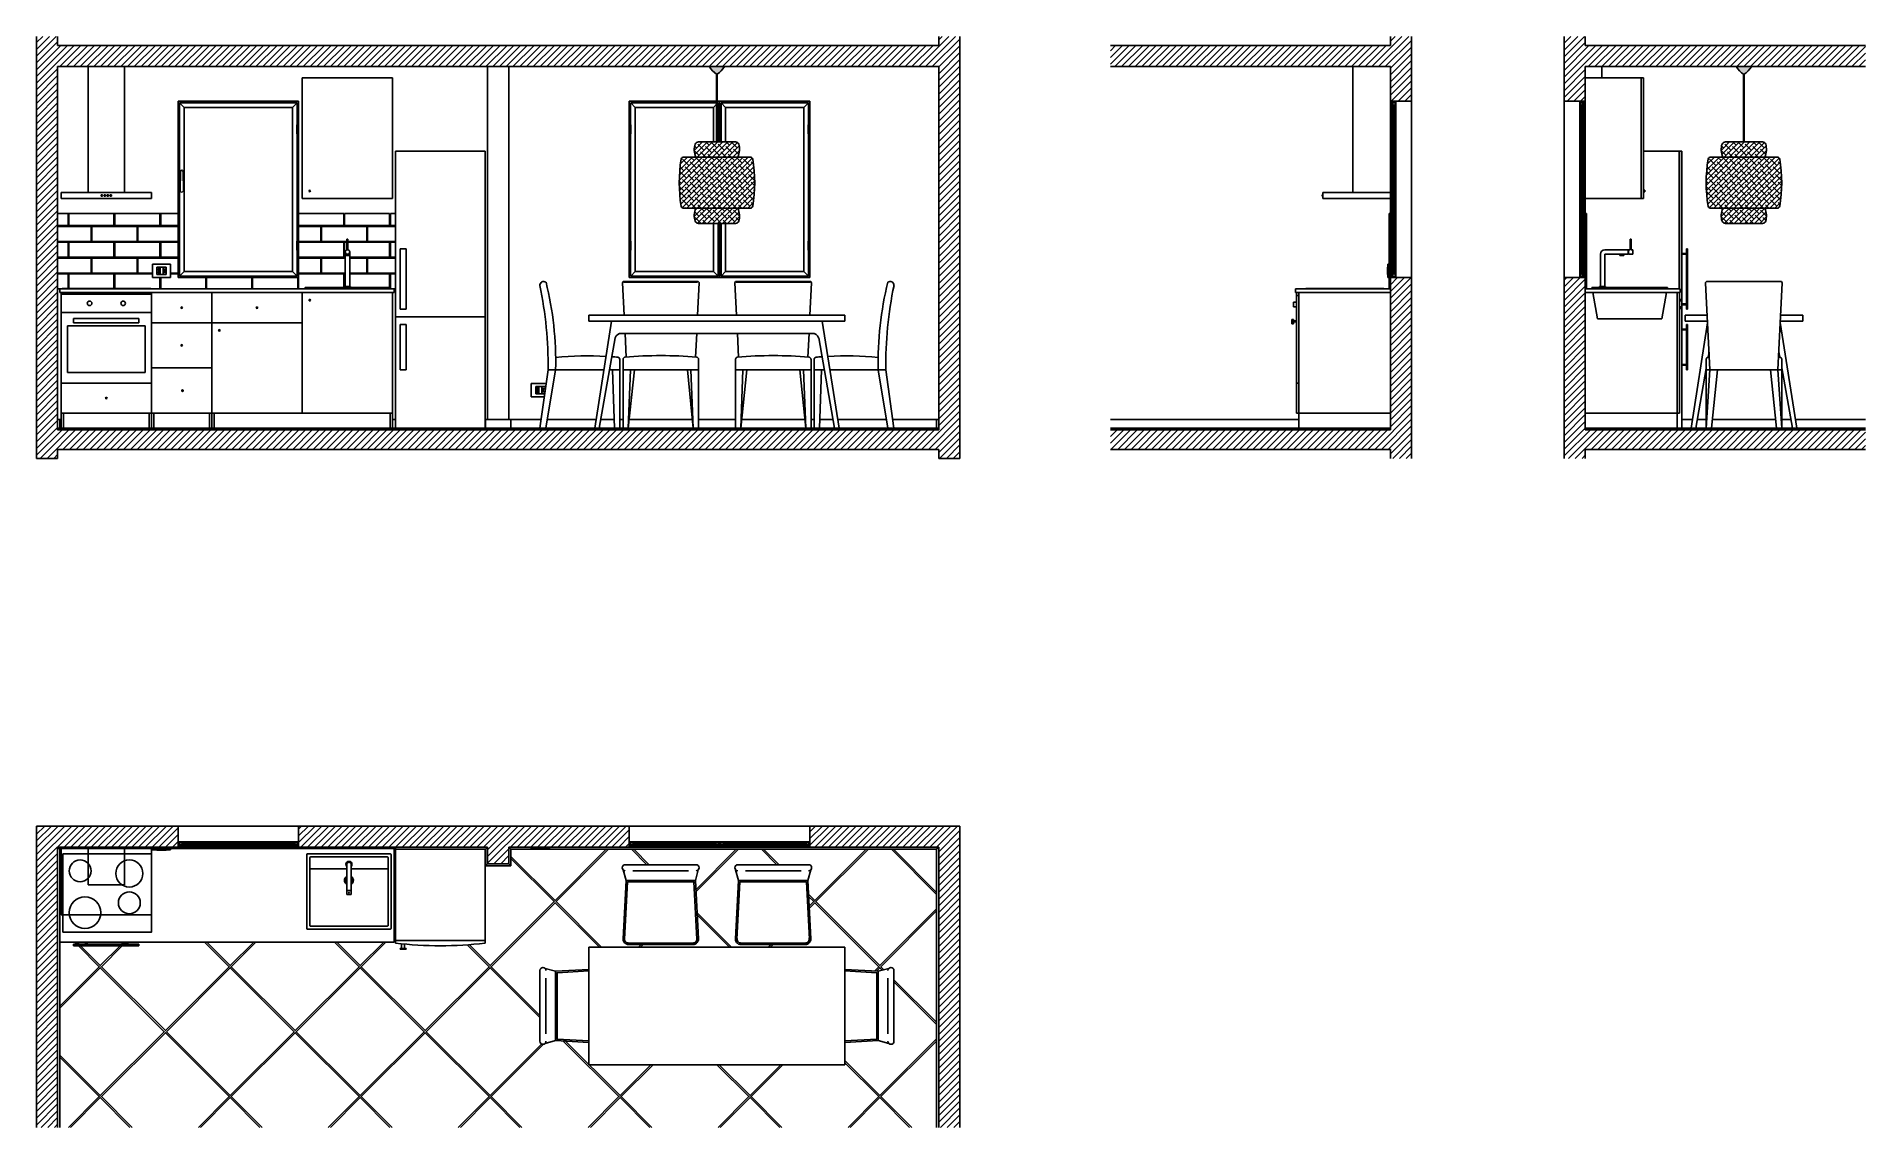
# Model space of a CAD drawing. Header units: millimetres. Extents: x 1173 to 2387, y 1064 to 1788.
import ezdxf

# ---------------------------------------------------------------- set-up
doc = ezdxf.new("R2010")
doc.units = ezdxf.units.MM
doc.linetypes.add('ACAD_ISO03W100', pattern=[30, 12, -18])
doc.linetypes.add('HIDDEN', pattern=[0.375, 0.25, -0.125])
for name, color, linetype in [('ARREDI', 3, 'Continuous'), ('INFISSI', 4, 'Continuous'), ('MURI', 7, 'Continuous'), ('PAVIMENTO', 2, 'Continuous')]:
    doc.layers.add(name, color=color, linetype=linetype)

msp = doc.modelspace()

# ---------------------------------------------------------------- hatches: boundary and pattern name
at = {"layer": 'ARREDI'}
h = msp.add_hatch(color=256, dxfattribs=at)
h.dxf.hatch_style = 1
h.paths.add_polyline_path([(1625, 1762.7, -0.3087), (1624.5, 1762.7), (1624.5, 1717.7), (1625, 1717.7)])
h.paths.add_polyline_path([(1629.7, 1767.7), (1619.7, 1767.7, 0.106182), (1624.5, 1762.7, 0.3087), (1625, 1762.7, 0.106182)])
h = msp.add_hatch(color=256, dxfattribs=at)
h.dxf.hatch_style = 1
h.paths.add_polyline_path([(2306.9, 1762.7, -0.3087), (2306.4, 1762.7), (2306.4, 1717.7), (2306.9, 1717.7)])
h.paths.add_polyline_path([(2311.6, 1767.7), (2301.6, 1767.7, 0.106182), (2306.4, 1762.7, 0.3087), (2306.9, 1762.7, 0.106182)])
h = msp.add_hatch(dxfattribs=at)
h.set_pattern_fill('ANSI38', color=256, scale=0.75)
h.set_pattern_definition([(45, (-276.3124, 75.4618), (-1.683798, 1.683798), []), (135, (-276.3124, 75.4618), (-5.051394, 1.683798), [5.953125, -3.571875])])
h.paths.add_polyline_path([(1648.5, 1706.3, 0.324203), (1646.6, 1707.7), (1602.9, 1707.7, 0.324203), (1601, 1706.3, 0.080989), (1601, 1675, 0.324203), (1602.9, 1673.7), (1646.6, 1673.7, 0.324203), (1648.5, 1675, 0.080989)])
h.paths.add_polyline_path([(1639.2, 1716.3, 0.280169), (1637, 1717.7), (1612.5, 1717.7, 0.280169), (1610.3, 1716.3, 0.171505), (1610.7, 1707.7), (1638.7, 1707.7, 0.171505)])
h.paths.add_polyline_path([(1638.7, 1673.7), (1610.7, 1673.7, 0.171505), (1610.3, 1665, 0.280169), (1612.5, 1663.7), (1637, 1663.7, 0.280169), (1639.2, 1665, 0.171505)])
h = msp.add_hatch(dxfattribs=at)
h.set_pattern_fill('ANSI38', color=256, scale=0.75)
h.set_pattern_definition([(45, (405.5812, 75.4618), (-1.683798, 1.683798), []), (135, (405.5812, 75.4618), (-5.051394, 1.683798), [5.953125, -3.571875])])
h.paths.add_polyline_path([(2330.4, 1706.3, 0.324203), (2328.5, 1707.7), (2284.8, 1707.7, 0.324203), (2282.9, 1706.3, 0.080989), (2282.9, 1675, 0.324203), (2284.8, 1673.7), (2328.5, 1673.7, 0.324203), (2330.4, 1675, 0.080989)])
h.paths.add_polyline_path([(2321.1, 1716.3, 0.280169), (2318.9, 1717.7), (2294.4, 1717.7, 0.280169), (2292.2, 1716.3, 0.171505), (2292.6, 1707.7), (2320.6, 1707.7, 0.171505)])
h.paths.add_polyline_path([(2320.6, 1673.7), (2292.6, 1673.7, 0.171505), (2292.2, 1665, 0.280169), (2294.4, 1663.7), (2318.9, 1663.7, 0.280169), (2321.1, 1665, 0.171505)])
at = {"layer": 'INFISSI', "lineweight": 18}
for points in [[(1345.3, 1729.1), (1346.7, 1729.1), (1346.7, 1723.1), (1345.3, 1723.1)], [(1568.2, 1729.1), (1566.8, 1729.1), (1566.8, 1723.1), (1568.2, 1723.1)], [(1684.8, 1729.1), (1686.2, 1729.1), (1686.2, 1723.1), (1684.8, 1723.1)], [(1345.3, 1651.9), (1346.7, 1651.9), (1346.7, 1645.8), (1345.3, 1645.8)], [(1568.2, 1651.9), (1566.8, 1651.9), (1566.8, 1645.8), (1568.2, 1645.8)], [(1684.8, 1651.9), (1686.2, 1651.9), (1686.2, 1645.8), (1684.8, 1645.8)]]:
    msp.add_hatch(color=256, dxfattribs=at).paths.add_polyline_path(points)
at = {"layer": 'MURI'}
h = msp.add_hatch(dxfattribs=at)
h.set_pattern_fill('ANSI31', color=256)
h.paths.add_polyline_path([(1187, 1781.7), (1187, 1787.7), (1173, 1787.7), (1173, 1507.7), (1187, 1507.7), (1187, 1513.7), (1772, 1513.7), (1772, 1507.7), (1786, 1507.7), (1786, 1787.7), (1772, 1787.7), (1772, 1781.7)])
h.paths.add_polyline_path([(1772, 1767.7), (1772, 1527.7), (1772, 1526.7), (1187, 1526.7), (1187, 1527.7), (1187, 1767.7)], flags=16)
h.paths.add_polyline_path([(1362.2, 1640.7), (1377.9, 1640.7), (1377.9, 1641.2), (1377.4, 1641.2)], flags=0)
h.paths.add_polyline_path([(1409.4, 1760.2), (1409.4, 1680.2), (1349.4, 1680.2), (1349.4, 1760.2)], flags=0)
h.paths.add_polyline_path([(1601, 1706.3, -0.324203), (1602.9, 1707.7), (1610.7, 1707.7, -0.171505), (1610.3, 1716.3, -0.280169), (1612.5, 1717.7), (1624.5, 1717.7), (1624.5, 1762.7), (1625, 1762.7), (1625, 1717.7), (1637, 1717.7, -0.280169), (1639.2, 1716.3, -0.171505), (1638.7, 1707.7), (1646.6, 1707.7, -0.324203), (1648.5, 1706.3, -0.080989), (1648.5, 1675, -0.324203), (1646.6, 1673.7), (1638.7, 1673.7, -0.171505), (1639.2, 1665, -0.280169), (1637, 1663.7), (1612.5, 1663.7, -0.280169), (1610.3, 1665, -0.171505), (1610.7, 1673.7), (1602.9, 1673.7, -0.324203), (1601, 1675, -0.080989)], flags=0)
h.paths.add_polyline_path([(1407.4, 1670.2), (1407.4, 1662.2), (1377.4, 1662.2), (1377.4, 1670.2)], flags=0)
h.paths.add_polyline_path([(1418.4, 1646.7), (1418.4, 1606.7), (1414.4, 1606.7), (1414.4, 1646.7)], flags=0)
h.paths.add_polyline_path([(1353.9, 1685.2, -1), (1354.9, 1685.2, -1)], flags=0)
h.paths.add_polyline_path([(1380.9, 1644.7, -0.131652), (1380.7, 1643.9), (1380.7, 1642.4), (1378.1, 1642.4), (1378.1, 1643.9, -0.131652), (1377.9, 1644.7, -1)], flags=0)
h.paths.add_polyline_path([(1349.4, 1597.7), (1349.4, 1537.7), (1249.3, 1537.7), (1249.3, 1597.7), (1289.4, 1597.7)], flags=0)
h.paths.add_polyline_path([(1418.4, 1596.5), (1418.4, 1566.5), (1414.4, 1566.5), (1414.4, 1596.5)], flags=0)
h.paths.add_polyline_path([(1561.4, 1590.7), (1688, 1590.7, -0.311935), (1692.3, 1587.7), (1696, 1566.5), (1689.3, 1566.5), (1689.3, 1573.4, -0.414214), (1690.7, 1574.8, -0.004903), (1694.5, 1575.2), (1692.3, 1587.7, 0.311935), (1688, 1590.7), (1685.9, 1590.7), (1685.1, 1574.9, -0.000522), (1685.7, 1574.9, -0.414214), (1687.2, 1573.5), (1687.2, 1566.5), (1682.2, 1566.5), (1683.7, 1527.7), (1679.7, 1566.5), (1644.5, 1566.5), (1640.5, 1527.7), (1642, 1566.5), (1637, 1566.5), (1637, 1573.5, -0.414214), (1638.5, 1574.9, -0.000522), (1639.1, 1574.9), (1638.3, 1590.7), (1611.3, 1590.7), (1610.5, 1574.9, -0.000522), (1611.1, 1574.9, -0.414214), (1612.5, 1573.5), (1612.5, 1566.5), (1607.5, 1566.5), (1609, 1527.7), (1605.1, 1566.5), (1569.9, 1566.5), (1565.9, 1527.7), (1567.4, 1566.5), (1562.4, 1566.5), (1562.4, 1573.5, -0.414214), (1563.9, 1574.9, -0.000522), (1564.5, 1574.9), (1563.7, 1590.7), (1561.4, 1590.7, 0.311935), (1557.2, 1587.7), (1555, 1575.2, -0.004903), (1558.8, 1574.8, -0.414214), (1560.2, 1573.4), (1560.2, 1566.5), (1553.5, 1566.5), (1557.2, 1587.7, -0.311935)], flags=0)
h.paths.add_polyline_path([(1354.9, 1612.7, -1), (1353.9, 1612.7, -1)], flags=0)
h.paths.add_polyline_path([(1319.9, 1607.7, -1), (1318.9, 1607.7, -1)], flags=0)
h.paths.add_polyline_path([(1224.4, 1662.2), (1224.4, 1670.2), (1194.4, 1670.2), (1194.4, 1662.2)], flags=0)
h.paths.add_polyline_path([(1249.3, 1684.2), (1249.3, 1680.2), (1189.3, 1680.2), (1189.3, 1684.2)], flags=0)
h.paths.add_polyline_path([(1254.9, 1651.2), (1254.9, 1641.2), (1224.9, 1641.2), (1224.9, 1651.2)], flags=0)
h.paths.add_polyline_path([(1294.9, 1592.7, -1), (1293.9, 1592.7, -1)], flags=0)
h.paths.add_polyline_path([(1239.7, 1661.7), (1239.7, 1651.7), (1209.7, 1651.7), (1209.7, 1661.7)], flags=0)
h.paths.add_polyline_path([(1269.9, 1607.7, -1), (1268.9, 1607.7, -1)], flags=0)
h.paths.add_polyline_path([(1221.8, 1682.2, -1), (1222.8, 1682.2, -1)], flags=0)
h.paths.add_polyline_path([(1239.7, 1640.7), (1239.7, 1630.7), (1209.7, 1630.7), (1209.7, 1640.7)], flags=0)
h.paths.add_polyline_path([(1219.8, 1682.2, -1), (1220.8, 1682.2, -1)], flags=0)
h.paths.add_polyline_path([(1217.8, 1682.2, -1), (1218.8, 1682.2, -1)], flags=0)
h.paths.add_polyline_path([(1215.8, 1682.2, -1), (1216.8, 1682.2, -1)], flags=0)
h.paths.add_polyline_path([(1269.9, 1582.7, -1), (1268.9, 1582.7, -1)], flags=0)
h.paths.add_polyline_path([(1224.4, 1651.2), (1224.4, 1641.2), (1194.4, 1641.2), (1194.4, 1651.2)], flags=0)
h.paths.add_polyline_path([(1245, 1595.6), (1245, 1564.7), (1193.6, 1564.7), (1193.6, 1595.6)], flags=0)
h.paths.add_polyline_path([(1241, 1600.6), (1241, 1597.6), (1197.6, 1597.6), (1197.6, 1600.6)], flags=0)
h.paths.add_polyline_path([(1232, 1610.6, -1), (1229, 1610.6, -1)], flags=0)
h.paths.add_polyline_path([(1270.4, 1552.7, -1), (1269.4, 1552.7, -1)], flags=0)
h.paths.add_polyline_path([(1209.7, 1610.6, -1), (1206.7, 1610.6, -1)], flags=0)
h.paths.add_polyline_path([(1219.8, 1547.7, -1), (1218.8, 1547.7, -1)], flags=0)
h = msp.add_hatch(dxfattribs=at)
h.set_pattern_fill('ANSI31', color=256)
h.paths.add_polyline_path([(2072, 1767.7), (2072, 1744.7), (2086, 1744.7), (2086, 1787.7), (2072, 1787.7), (2072, 1781.7), (1886, 1781.7), (1886, 1767.7)])
h = msp.add_hatch(dxfattribs=at)
h.set_pattern_fill('ANSI31', color=256)
h.paths.add_polyline_path([(2201.3, 1767.7), (2387.3, 1767.7), (2387.3, 1781.7), (2201.3, 1781.7), (2201.3, 1787.7), (2187.3, 1787.7), (2187.3, 1744.7), (2201.3, 1744.7)])
h = msp.add_hatch(dxfattribs=at)
h.set_pattern_fill('ANSI31', color=256)
h.paths.add_polyline_path([(2072, 1513.7), (2072, 1507.7), (2086, 1507.7), (2086, 1627.7), (2072, 1627.7), (2072, 1526.7), (1886, 1526.7), (1886, 1513.7)])
h = msp.add_hatch(dxfattribs=at)
h.set_pattern_fill('ANSI31', color=256)
h.paths.add_polyline_path([(2187.3, 1507.7), (2201.3, 1507.7), (2201.3, 1513.7), (2387.3, 1513.7), (2387.3, 1526.7), (2201.3, 1526.7), (2201.3, 1627.7), (2187.3, 1627.7)])
h = msp.add_hatch(dxfattribs=at)
h.set_pattern_fill('ANSI31', color=256)
h.paths.add_polyline_path([(1347, 1263.7), (1347, 1249.7), (1472.5, 1249.7), (1472.5, 1238.7), (1486.5, 1238.7), (1486.5, 1249.7), (1566.5, 1249.7), (1566.5, 1263.7)])
h.paths.add_polyline_path([(1772, 1249.7), (1772, 1063.7), (1786, 1063.7), (1786, 1263.7), (1686.5, 1263.7), (1686.5, 1249.7)])
h.paths.add_polyline_path([(1267, 1249.7), (1267, 1263.7), (1173, 1263.7), (1173, 1063.7), (1187, 1063.7), (1187, 1249.7)])
at = {"layer": 'PAVIMENTO'}
h = msp.add_hatch(color=256, dxfattribs=at)
h.dxf.hatch_style = 1
h.paths.add_polyline_path([(2071.1, 1670.2), (2072, 1670.2), (2072, 1620.2), (2071.1, 1620.2)])
h = msp.add_hatch(color=256, dxfattribs=at)
h.dxf.hatch_style = 1
h.paths.add_polyline_path([(2202.2, 1670.2), (2201.3, 1670.2), (2201.3, 1620.2), (2202.2, 1620.2)])
h = msp.add_hatch(color=256, dxfattribs=at)
h.dxf.hatch_style = 1
h.paths.add_polyline_path([(1772, 1527.7), (1187, 1527.7), (1187, 1526.7), (1772, 1526.7)])
h = msp.add_hatch(color=256, dxfattribs=at)
h.dxf.hatch_style = 1
h.paths.add_polyline_path([(1886, 1527.7), (1886, 1526.7), (2072, 1526.7), (2072, 1527.7)])
h = msp.add_hatch(color=256, dxfattribs=at)
h.dxf.hatch_style = 1
h.paths.add_polyline_path([(2387.3, 1526.7), (2387.3, 1527.7), (2201.3, 1527.7), (2201.3, 1526.7)])
h = msp.add_hatch(color=256, dxfattribs=at)
h.dxf.hatch_style = 1
h.paths.add_polyline_path([(1411.4, 1249.7), (1187, 1249.7), (1187, 1248.8), (1411.4, 1248.8)])

# ---------------------------------------------------------------- linework, layer by layer
at = {"layer": 'ARREDI'}
for p, q in [((1207.3, 1684.2), (1207.3, 1767.7)), ((1231.3, 1684.2), (1231.3, 1767.7)), ((1472.5, 1533.5), (1472.5, 1767.7)), ((1486.5, 1767.7), (1486.5, 1533.5)), ((1624.5, 1717.7), (1624.5, 1762.7)), ((1625, 1762.7), (1625, 1717.7)), ((2047, 1767.7), (2047, 1684.2)), ((2301.6, 1767.7), (2311.6, 1767.7)), ((2306.4, 1717.7), (2306.4, 1762.7)), ((2306.9, 1762.7), (2306.9, 1717.7)), ((1349.4, 1680.2), (1349.4, 1760.2)), ((1349.4, 1760.2), (1409.4, 1760.2)), ((1409.4, 1760.2), (1409.4, 1680.2)), ((2201.3, 1760.2), (2239.9, 1760.2)), ((2238.4, 1760.2), (2238.4, 1680.2)), ((2239.9, 1760.2), (2239.9, 1680.2)), ((1612.5, 1717.7), (1637, 1717.7)), ((2294.4, 1717.7), (2318.9, 1717.7)), ((1411.4, 1527.7), (1411.4, 1711.7)), ((1411.4, 1711.7), (1470.9, 1711.7)), ((1470.9, 1711.7), (1470.9, 1527.7)), ((1602.9, 1707.7), (1646.6, 1707.7)), ((2201.3, 1620.2), (2201.3, 1711.7)), ((2239.9, 1711.7), (2265.5, 1711.7)), ((2263.6, 1711.7), (2263.6, 1620.2)), ((2263.8, 1711.7), (2263.8, 1620.2)), ((2265.5, 1711.7), (2265.5, 1643.4)), ((2284.8, 1707.7), (2328.5, 1707.7)), ((1249.3, 1684.2), (1189.3, 1684.2)), ((1189.3, 1684.2), (1189.3, 1680.2)), ((1189.3, 1680.2), (1249.3, 1680.2)), ((1249.3, 1680.2), (1249.3, 1684.2)), ((1409.4, 1680.2), (1349.4, 1680.2)), ((2026.5, 1682.7), (2026.5, 1681.7)), ((2026.5, 1682.7), (2027, 1682.7)), ((2026.5, 1681.7), (2027, 1681.7)), ((2072, 1684.2), (2027, 1684.2)), ((2027, 1684.2), (2027, 1680.2)), ((2027, 1680.2), (2072, 1680.2)), ((2239.9, 1680.2), (2201.3, 1680.2)), ((2240.9, 1685.7), (2239.9, 1685.7)), ((2240.9, 1684.7), (2239.9, 1684.7)), ((2240.9, 1684.7), (2240.9, 1685.7)), ((1602.9, 1673.7), (1646.6, 1673.7)), ((1612.5, 1663.7), (1637, 1663.7)), ((2284.8, 1673.7), (2328.5, 1673.7)), ((2294.4, 1663.7), (2318.9, 1663.7)), ((2231.2, 1653.2), (2231.7, 1653.2)), ((1418.4, 1646.7), (1414.4, 1646.7)), ((1414.4, 1646.7), (1414.4, 1606.7)), ((1418.4, 1606.7), (1418.4, 1646.7)), ((2211.3, 1643.2), (2211.3, 1621.7)), ((2229.8, 1646.2), (2214.3, 1646.2)), ((2214.3, 1621.7), (2214.3, 1643.2)), ((2214.3, 1643.2), (2229.8, 1643.2)), ((2224.2, 1642.4), (2224.2, 1643.2)), ((2226.8, 1643.2), (2226.8, 1642.4)), ((2229.8, 1646.2), (2229.8, 1643.2)), ((2229.8, 1645.9), (2230.1, 1645.9)), ((2229.8, 1643.5), (2230.1, 1643.5)), ((2230.1, 1643.5), (2230.1, 1646.2)), ((2230.1, 1646.2), (2231.2, 1646.2)), ((2230.1, 1643.5), (2230.4, 1643.2)), ((2232.8, 1643.2), (2230.4, 1643.2)), ((2231.7, 1646.2), (2232.8, 1646.2)), ((2232.8, 1646.2), (2232.8, 1643.2)), ((2268.6, 1643.7), (2265.5, 1643.7)), ((2265.5, 1643.4), (2265.5, 1642.9)), ((2265.5, 1643.2), (2268.6, 1643.2)), ((2265.5, 1642.9), (2265.5, 1593.2)), ((2268.6, 1646.7), (2269.1, 1646.7)), ((2268.6, 1606.7), (2268.6, 1646.7)), ((2269.1, 1646.7), (2269.1, 1606.7)), ((1188.4, 1617.7), (1188.4, 1620.2)), ((1188.4, 1620.2), (1410.4, 1620.2)), ((1410.4, 1617.7), (1188.4, 1617.7)), ((1189.3, 1617.7), (1189.3, 1527.7)), ((1190, 1620.5), (1248.7, 1620.5)), ((1249.3, 1617.7), (1249.3, 1537.7)), ((1289.4, 1597.7), (1289.4, 1617.7)), ((1349.4, 1597.7), (1349.4, 1617.7)), ((1409.4, 1527.7), (1409.4, 1617.7)), ((1409.4, 1617.7), (1409.4, 1537.7)), ((1410.4, 1620.2), (1410.4, 1617.7)), ((1563.1, 1602.7), (1562, 1624.2)), ((1563, 1625.1), (1611.9, 1625.1)), ((1563, 1624.7), (1611.9, 1624.7)), ((1611.9, 1602.7), (1612.9, 1624.2)), ((1637.7, 1602.7), (1636.6, 1624.2)), ((1637.6, 1625.1), (1686.6, 1625.1)), ((1637.6, 1624.7), (1686.6, 1624.7)), ((1686.5, 1602.7), (1687.6, 1624.2)), ((2072, 1620.2), (2009, 1620.2)), ((2009, 1620.2), (2009, 1617.7)), ((2009, 1617.7), (2009.5, 1617.7)), ((2009.5, 1617.7), (2009.5, 1537.7)), ((2011, 1617.7), (2009.5, 1617.7)), ((2011, 1615.9), (2009.5, 1615.9)), ((2011, 1537.7), (2011, 1617.7)), ((2072, 1617.7), (2011, 1617.7)), ((2067.5, 1620.5), (2015.8, 1620.5)), ((2201.3, 1620.2), (2264.3, 1620.2)), ((2201.3, 1617.7), (2262.3, 1617.7)), ((2205.9, 1621.2), (2255.7, 1621.2)), ((2214.8, 1621.7), (2210.8, 1621.7)), ((2210.8, 1621.7), (2210.8, 1621.2)), ((2214.8, 1621.7), (2214.8, 1621.2)), ((2262.3, 1537.7), (2262.3, 1617.7)), ((2262.3, 1617.7), (2263.8, 1617.7)), ((2263.8, 1617.7), (2263.8, 1537.7)), ((2264.3, 1617.7), (2263.8, 1617.7)), ((2264.3, 1620.2), (2264.3, 1617.7)), ((2284.1, 1566.5), (2281.2, 1624.2)), ((2282.2, 1625.1), (2331.1, 1625.1)), ((2329.2, 1566.5), (2332.1, 1624.2)), ((1414.4, 1606.7), (1418.4, 1606.7)), ((2009.5, 1611.4), (2007.5, 1611.4)), ((2007.5, 1611.4), (2007.5, 1608.4)), ((2007.5, 1608.4), (2009.5, 1608.4)), ((2264.8, 1613.2), (2263.8, 1613.2)), ((2264.8, 1612.2), (2263.8, 1612.2)), ((2264.8, 1608.2), (2263.8, 1608.2)), ((2264.8, 1607.2), (2263.8, 1607.2)), ((2264.8, 1612.2), (2264.8, 1613.2)), ((2264.8, 1607.2), (2264.8, 1608.2)), ((2265.5, 1610.2), (2268.6, 1610.2)), ((2268.6, 1609.7), (2265.5, 1609.7)), ((2269.1, 1606.7), (2268.6, 1606.7)), ((2268.6, 1606.7), (2269.1, 1606.7)), ((1289.4, 1597.7), (1249.3, 1597.7)), ((1289.4, 1537.7), (1289.4, 1597.7)), ((1289.4, 1597.7), (1349.4, 1597.7)), ((1349.4, 1597.7), (1349.4, 1537.7)), ((1411.4, 1601.7), (1470.9, 1601.7)), ((1414.4, 1596.5), (1418.4, 1596.5)), ((1414.4, 1566.5), (1414.4, 1596.5)), ((1418.4, 1596.5), (1418.4, 1566.5)), ((1539.7, 1602.7), (1709.7, 1602.7)), ((1539.7, 1598.7), (1539.7, 1602.7)), ((1709.7, 1598.7), (1539.7, 1598.7)), ((1554.7, 1598.7), (1543.6, 1527.7)), ((1694.7, 1598.7), (1705.8, 1527.7)), ((1709.7, 1602.7), (1709.7, 1598.7)), ((2007.5, 1599.9), (2006.5, 1599.9)), ((2006.5, 1599.9), (2006.5, 1596.9)), ((2006.5, 1596.9), (2007.5, 1596.9)), ((2007.5, 1596.9), (2007.5, 1599.9)), ((2007.5, 1599.1), (2009.5, 1599.1)), ((2007.5, 1598.4), (2009.5, 1598.4)), ((2268.6, 1593.5), (2265.5, 1593.5)), ((2265.5, 1593.2), (2265.5, 1592.7)), ((2265.5, 1593), (2268.6, 1593)), ((2265.5, 1592.7), (2265.5, 1569.7)), ((2267.7, 1602.7), (2267.7, 1598.7)), ((2282.3, 1602.7), (2267.7, 1602.7)), ((2267.7, 1598.7), (2282.5, 1598.7)), ((2268.6, 1596.5), (2268.6, 1566.5)), ((2269.1, 1596.5), (2268.6, 1596.5)), ((2269.1, 1566.5), (2269.1, 1596.5)), ((2282.5, 1597.6), (2271.6, 1527.7)), ((2330.8, 1598.7), (2345.7, 1598.7)), ((2330.8, 1598), (2341.8, 1527.7)), ((2345.7, 1602.7), (2331, 1602.7)), ((2345.7, 1602.7), (2345.7, 1598.7)), ((1557.2, 1587.7), (1546.6, 1527.7)), ((1688, 1590.7), (1561.4, 1590.7)), ((1564.5, 1574.9), (1563.7, 1590.7)), ((1610.5, 1574.9), (1611.3, 1590.7)), ((1639.1, 1574.9), (1638.3, 1590.7)), ((1685.1, 1574.9), (1685.9, 1590.7)), ((1692.3, 1587.7), (1702.8, 1527.7)), ((1289.4, 1567.7), (1249.3, 1567.7)), ((1512.6, 1566.5), (1507.2, 1527.7)), ((1511.2, 1527.7), (1517.6, 1566.5)), ((1549.7, 1566.5), (1512.6, 1566.5)), ((1560.2, 1566.5), (1553.5, 1566.5)), ((1556.7, 1527.7), (1555.3, 1566.5)), ((1562.4, 1527.7), (1562.4, 1573.5)), ((1562.4, 1566.5), (1612.5, 1566.5)), ((1567.4, 1566.5), (1565.9, 1527.7)), ((1569.9, 1566.5), (1565.9, 1527.7)), ((1605.1, 1566.5), (1609, 1527.7)), ((1607.5, 1566.5), (1609, 1527.7)), ((1612.5, 1573.5), (1612.5, 1527.7)), ((1637, 1527.7), (1637, 1573.5)), ((1637, 1566.5), (1687.2, 1566.5)), ((1642, 1566.5), (1640.5, 1527.7)), ((1644.5, 1566.5), (1640.5, 1527.7)), ((1679.7, 1566.5), (1683.7, 1527.7)), ((1682.2, 1566.5), (1683.7, 1527.7)), ((1687.2, 1573.5), (1687.2, 1527.7)), ((1689.3, 1566.5), (1696, 1566.5)), ((1692.8, 1527.7), (1694.2, 1566.5)), ((1699.8, 1566.5), (1736.9, 1566.5)), ((1738.3, 1527.7), (1731.9, 1566.5)), ((1736.9, 1566.5), (1742.3, 1527.7)), ((2265.5, 1570), (2268.6, 1570)), ((2265.5, 1569.2), (2265.5, 1569.7)), ((2268.6, 1569.5), (2265.5, 1569.5)), ((2265.5, 1569.2), (2265.5, 1527.7)), ((2281.6, 1567.4), (2274.6, 1527.7)), ((2281.6, 1527.7), (2281.6, 1573.5)), ((2281.6, 1566.5), (2331.7, 1566.5)), ((2284.1, 1566.5), (2281.6, 1527.7)), ((2283.5, 1578.2), (2282.9, 1574.9)), ((2289.1, 1566.5), (2285.1, 1527.7)), ((2324.2, 1566.5), (2328.2, 1527.7)), ((2329.2, 1566.5), (2331.7, 1527.7)), ((2329.8, 1578.5), (2330.5, 1574.9)), ((2331.7, 1573.5), (2331.7, 1527.7)), ((2331.7, 1567.9), (2338.8, 1527.7)), ((1418.4, 1566.5), (1414.4, 1566.5)), ((2011, 1557.7), (2009.5, 1557.7)), ((2268.6, 1566.5), (2269.1, 1566.5)), ((1367.8, 1537.7), (1189.3, 1537.7)), ((1190.8, 1537.7), (1190.8, 1527.7)), ((1247.8, 1527.7), (1247.8, 1537.7)), ((1249.3, 1537.7), (1249.3, 1527.7)), ((1250.8, 1527.7), (1250.8, 1537.7)), ((1287.9, 1537.7), (1287.9, 1527.7)), ((1289.4, 1527.7), (1289.4, 1537.7)), ((1290.9, 1527.7), (1290.9, 1537.7)), ((1409.4, 1537.7), (1349.4, 1537.7)), ((1407.8, 1537.7), (1407.8, 1527.7)), ((2009.5, 1537.7), (2011, 1537.7)), ((2072, 1537.7), (2011, 1537.7)), ((2011, 1537.7), (2011, 1527.7)), ((2201.3, 1537.7), (2262.3, 1537.7)), ((2262.3, 1537.7), (2262.3, 1527.7)), ((2263.8, 1537.7), (2262.3, 1537.7)), ((1188.4, 1186.7), (1188.4, 1248.8)), ((1352.4, 1195.7), (1352.4, 1244.7)), ((1352.9, 1245.2), (1407.9, 1245.2)), ((1408.4, 1244.7), (1408.4, 1195.7)), ((1410.4, 1248.8), (1410.4, 1186.7)), ((1411.4, 1248.3), (1470.9, 1248.3)), ((1411.4, 1186), (1411.4, 1248.3)), ((1470.9, 1248.3), (1470.9, 1186)), ((1378.9, 1235.2), (1354.9, 1235.2)), ((1378.9, 1238.2), (1378.9, 1218.2)), ((1381.9, 1218.2), (1381.9, 1238.2)), ((1405.9, 1235.2), (1381.9, 1235.2)), ((1564.4, 1227.6), (1562.5, 1234.6)), ((1563.9, 1238), (1610.9, 1238)), ((1605.9, 1234), (1568.9, 1234)), ((1610.4, 1227.6), (1612.3, 1234.6)), ((1639.1, 1227.6), (1637.1, 1234.6)), ((1685.6, 1238), (1638.6, 1238)), ((1643.6, 1234), (1680.6, 1234)), ((1685.1, 1227.6), (1687, 1234.6)), ((1381.9, 1220.9), (1378.9, 1220.9)), ((1378.9, 1218.2), (1381.9, 1218.2)), ((1407.9, 1195.2), (1352.9, 1195.2)), ((1410.4, 1186.7), (1188.4, 1186.7)), ((1197.6, 1185.2), (1241, 1185.2)), ((1197.6, 1184.2), (1197.6, 1185.2)), ((1241, 1184.2), (1197.6, 1184.2)), ((1205.5, 1185.2), (1205.5, 1186.7)), ((1206.5, 1185.2), (1206.5, 1186.7)), ((1232.6, 1185.2), (1232.6, 1186.7)), ((1233.6, 1185.2), (1233.6, 1186.7)), ((1241, 1185.2), (1241, 1184.2)), ((1411.4, 1187.8), (1470.9, 1187.8)), ((1414.4, 1182.5), (1418.4, 1182.5)), ((1414.4, 1182.5), (1414.4, 1182)), ((1414.4, 1182), (1418.4, 1182)), ((1415.4, 1185.6), (1415.4, 1182.5)), ((1417.4, 1182.5), (1417.4, 1185.4)), ((1418.4, 1182), (1418.4, 1182.5)), ((1539.7, 1105.3), (1539.7, 1183.3)), ((1539.7, 1183.3), (1709.7, 1183.3)), ((1709.7, 1183.3), (1709.7, 1105.3)), ((1507.2, 1167.8), (1507.2, 1120.8)), ((1517.6, 1167.3), (1510.6, 1169.2)), ((1731.8, 1167.3), (1738.9, 1169.2)), ((1742.3, 1167.8), (1742.3, 1120.8)), ((1511.2, 1125.8), (1511.2, 1162.8)), ((1738.3, 1125.8), (1738.3, 1162.8)), ((1517.6, 1121.3), (1510.6, 1119.4)), ((1731.8, 1121.3), (1738.9, 1119.4)), ((1709.7, 1105.3), (1539.7, 1105.3))]:
    msp.add_line(p, q, dxfattribs=at)
at = {"layer": 'ARREDI', "ltscale": 0.05}
for p, q in [((1379.1, 1653.2), (1379.1, 1646.2)), ((1379.6, 1653.2), (1379.6, 1646.2)), ((2231.2, 1653.2), (2231.2, 1646.2)), ((2231.7, 1653.2), (2231.7, 1646.2)), ((1377.9, 1644.7), (1377.9, 1621.7)), ((1378.1, 1643.9), (1378.1, 1642.4)), ((1378.1, 1642.4), (1380.7, 1642.4)), ((1380.7, 1642.4), (1380.7, 1643.9)), ((1380.9, 1644.7), (1380.9, 1621.7)), ((2224.2, 1642.4), (2226.8, 1642.4)), ((1351.4, 1621.1), (1351.4, 1620.2)), ((1351.5, 1621.2), (1407.3, 1621.2)), ((1377.4, 1621.7), (1381.4, 1621.7)), ((1377.4, 1621.2), (1377.4, 1621.7)), ((1381.4, 1621.7), (1381.4, 1621.2)), ((1407.4, 1621.1), (1407.4, 1620.2)), ((2205.8, 1621.1), (2205.8, 1620.2)), ((2205.8, 1620.6), (2205.8, 1620.2)), ((2206.3, 1617.7), (2209.4, 1600.3)), ((2255.3, 1617.7), (2252.2, 1600.3)), ((2255.8, 1621.1), (2255.8, 1620.2)), ((2255.8, 1620.6), (2255.8, 1620.2)), ((2252.2, 1600.3), (2209.4, 1600.3))]:
    msp.add_line(p, q, dxfattribs=at)
at = {"layer": 'ARREDI', "linetype": 'ACAD_ISO03W100', "ltscale": 0.05}
msp.add_line((1379.1, 1653.2), (1379.6, 1653.2), dxfattribs=at)
at = {"layer": 'ARREDI', "ltscale": 0.05, "transparency": 33554687}
for p, q in [((1189.3, 1616.6), (1249.3, 1616.6)), ((1189.3, 1604.6), (1249.3, 1604.6)), ((1245, 1595.6), (1193.6, 1595.6)), ((1193.6, 1595.6), (1193.6, 1564.7)), ((1197.6, 1600.6), (1241, 1600.6)), ((1197.6, 1597.6), (1197.6, 1600.6)), ((1241, 1597.6), (1197.6, 1597.6)), ((1241, 1597.6), (1241, 1600.6)), ((1245, 1595.6), (1245, 1564.7)), ((1249.3, 1557.7), (1189.3, 1557.7)), ((1245, 1564.7), (1193.6, 1564.7))]:
    msp.add_line(p, q, dxfattribs=at)
at = {"layer": 'ARREDI', "linetype": 'HIDDEN', "transparency": 33554687}
for p, q in [((1189.3, 1204.7), (1189.3, 1249.7)), ((1207.3, 1249.7), (1207.3, 1224.7)), ((1231.3, 1224.7), (1231.3, 1249.7)), ((1249.3, 1248.8), (1249.3, 1204.7)), ((1207.3, 1224.7), (1231.3, 1224.7)), ((1249.3, 1204.7), (1189.3, 1204.7))]:
    msp.add_line(p, q, dxfattribs=at)
at = {"layer": 'ARREDI'}
msp.add_lwpolyline([(1619.7, 1767.7, 0.106182), (1624.5, 1762.7, 0.3087), (1625, 1762.7, 0.106182), (1629.7, 1767.7)], format="xyb", close=True, dxfattribs=at)
for points in [[(1551.1, 1575.4, 0.043355), (1517.6, 1574.6)], [(1559.1, 1574.8, 0.005285), (1555, 1575.2, 0.005285)], [(1690.4, 1574.8, -0.005285), (1694.5, 1575.2, -0.005285)], [(1698.4, 1575.4, -0.043355), (1731.8, 1574.6)], [(1562.5, 1189.7, 0.484487), (1566.1, 1185), (1608.7, 1185, 0.484487), (1612.4, 1189.7)], [(1563.4, 1189.4, 0.484487), (1566.1, 1186), (1608.7, 1186, 0.484487), (1611.4, 1189.4, 0.484487)], [(1687, 1189.7, -0.484487), (1683.3, 1185), (1640.8, 1185, -0.484487), (1637.1, 1189.7)], [(1686, 1189.4, -0.484487), (1683.3, 1186), (1640.8, 1186, -0.484487), (1638.1, 1189.4, -0.484487)]]:
    msp.add_lwpolyline(points, format="xyb", dxfattribs=at)
for points in [[(1560.2, 1527.7), (1560.2, 1573.4)], [(1689.3, 1527.7), (1689.3, 1573.4)], [(1190.4, 1193.4), (1190.4, 1245)], [(1190.6, 1245.2), (1249.2, 1245.2)], [(1249.4, 1245), (1249.4, 1193.4)], [(1354.4, 1197.7), (1354.4, 1242.7)], [(1354.9, 1243.2), (1405.9, 1243.2)], [(1406.4, 1242.7), (1406.4, 1197.7)], [(1562.4, 1188.8), (1564.4, 1227.6), (1610.4, 1227.6), (1612.5, 1188.8)], [(1563.4, 1188.7), (1565.4, 1226.6), (1609.5, 1226.6), (1611.5, 1188.7)], [(1687.1, 1188.8), (1685.1, 1227.6), (1639.1, 1227.6), (1637, 1188.8)], [(1686.1, 1188.7), (1684.1, 1226.6), (1640, 1226.6), (1638, 1188.7)], [(1249.2, 1193.2), (1190.6, 1193.2)], [(1405.9, 1197.2), (1354.9, 1197.2)], [(1539.7, 1168.5), (1517.6, 1167.3), (1517.6, 1121.3), (1539.7, 1120.1)], [(1539.7, 1167.5), (1518.6, 1166.3), (1518.6, 1122.2), (1539.7, 1121.1)], [(1709.7, 1168.5), (1731.8, 1167.3), (1731.8, 1121.3), (1709.7, 1120.1)], [(1709.7, 1167.5), (1730.8, 1166.3), (1730.8, 1122.2), (1709.7, 1121.1)]]:
    msp.add_lwpolyline(points, dxfattribs=at)
for centre, radius in [((1216.3, 1682.2), 0.5), ((1218.3, 1682.2), 0.5), ((1220.3, 1682.2), 0.5), ((1222.3, 1682.2), 0.5), ((1354.4, 1685.2), 0.5), ((1269.4, 1607.7), 0.5), ((1319.4, 1607.7), 0.5), ((1354.4, 1612.7), 0.5), ((1294.4, 1592.7), 0.5), ((1269.4, 1582.7), 0.5), ((1219.3, 1547.7), 0.5), ((1269.9, 1552.7), 0.5), ((1201.9, 1233.9), 7.25), ((1234.6, 1232.2), 9), ((1205.1, 1206.2), 10.5), ((1234.6, 1212.7), 7.25), ((1380.4, 1219.5), 0.25)]:
    msp.add_circle(centre, radius, dxfattribs=at)
at = {"layer": 'ARREDI', "ltscale": 0.05}
msp.add_circle((1379.4, 1644.7), 1.5, dxfattribs=at)
at = {"layer": 'ARREDI', "ltscale": 0.05, "transparency": 33554687}
for centre in [(1208.2, 1610.6), (1230.5, 1610.6)]:
    msp.add_circle(centre, 1.5, dxfattribs=at)
at = {"layer": 'ARREDI'}
for centre, radius, start, end in [((2315.6, 1776.2), 16.4, 211.4449, 235.6891), ((2306.6, 1763), 0.444, 235.6891, 304.3109), ((2297.6, 1776.2), 16.4, 304.3109, 328.5551), ((1622.7, 1712.7), 13, 163.6925, 202.6199), ((1612.5, 1715.2), 2.5, 90, 152.605), ((1637, 1715.2), 2.5, 27.395, 90), ((1626.7, 1712.7), 13, 337.3801, 16.3075), ((2304.6, 1712.7), 13, 163.6925, 202.6199), ((2294.4, 1715.2), 2.5, 90, 152.605), ((2318.9, 1715.2), 2.5, 27.395, 90), ((2308.6, 1712.7), 13, 337.3801, 16.3075), ((1696.8, 1690.7), 97.1, 170.7395, 189.2605), ((1602.9, 1705.7), 2, 90, 161.8513), ((1646.6, 1705.7), 2, 18.1487, 90), ((1552.7, 1690.7), 97.1, 350.7395, 9.2605), ((2378.7, 1690.7), 97.1, 170.7395, 189.2605), ((2284.8, 1705.7), 2, 90, 161.8513), ((2328.5, 1705.7), 2, 18.1487, 90), ((2234.6, 1690.7), 97.1, 350.7395, 9.2605), ((1602.9, 1675.7), 2, 198.1487, 270), ((1622.7, 1668.7), 13, 157.3801, 196.3075), ((1612.5, 1666.2), 2.5, 207.395, 270), ((1637, 1666.2), 2.5, 270, 332.605), ((1626.7, 1668.7), 13, 343.6925, 22.6199), ((1646.6, 1675.7), 2, 270, 341.8513), ((2284.8, 1675.7), 2, 198.1487, 270), ((2304.6, 1668.7), 13, 157.3801, 196.3075), ((2294.4, 1666.2), 2.5, 207.395, 270), ((2318.9, 1666.2), 2.5, 270, 332.605), ((2308.6, 1668.7), 13, 343.6925, 22.6199), ((2328.5, 1675.7), 2, 270, 341.8513), ((2214.3, 1643.2), 3, 90, 180), ((1190, 1620.3), 0.15, 90, 270), ((1248.7, 1620.3), 0.15, 270, 90), ((1509.7, 1622.6), 2.52, 54.1283, 182.4229), ((1256, 1570), 256.6, 359.2091, 11.8035), ((1299.4, 1572.1), 218.3, 358.5316, 13.9427), ((1563, 1624.1), 1, 90, 190.2577), ((1611.9, 1624.1), 1, 349.7423, 90), ((1637.6, 1624.1), 1, 90, 190.2577), ((1686.6, 1624.1), 1, 349.7423, 90), ((1950.1, 1572.1), 218.3, 166.0573, 181.4684), ((1993.5, 1570), 256.6, 168.1965, 180.7909), ((1739.7, 1622.6), 2.52, 357.5771, 125.8717), ((2015.8, 1620.3), 0.15, 90, 270), ((2067.5, 1620.3), 0.15, 270, 90), ((2282.2, 1624.1), 1, 90, 190.2577), ((2331.1, 1624.1), 1, 349.7423, 90), ((1561.4, 1586.2), 4.5, 90, 159.2981), ((1688, 1586.2), 4.5, 20.7019, 90), ((1558.8, 1573.4), 1.43, 0, 90), ((1563.9, 1573.5), 1.43, 90, 180), ((1587.5, 1275.5), 300.4, 85.4456, 94.5544), ((1611.1, 1573.5), 1.43, 0, 90), ((1638.5, 1573.5), 1.43, 90, 180), ((1662.1, 1275.5), 300.4, 85.4456, 94.5544), ((1685.7, 1573.5), 1.43, 0, 90), ((1690.7, 1573.4), 1.43, 90, 180), ((2283, 1573.5), 1.43, 90, 180), ((2306.6, 1275.5), 300.4, 94.3915, 94.5544), ((2306.6, 1275.5), 300.4, 85.4456, 85.6085), ((2330.3, 1573.5), 1.43, 0, 90), ((1190.6, 1245), 0.2, 90, 180), ((1249.2, 1245), 0.2, 0, 90), ((1352.9, 1244.7), 0.5, 90, 180), ((1354.9, 1242.7), 0.5, 90, 180), ((1380.4, 1238.2), 2, 318.5904, 221.4096), ((1380.4, 1238.2), 1.5, 0, 180), ((1405.9, 1242.7), 0.5, 0, 90), ((1407.9, 1244.7), 0.5, 0, 90), ((1354.9, 1234.7), 0.5, 90, 180.2777), ((1380.4, 1227.7), 3, 120, 240), ((1380.4, 1227.7), 2.5, 126.8699, 233.1301), ((1380.4, 1227.7), 3, 300, 60), ((1380.4, 1227.7), 2.5, 306.8699, 53.1301), ((1405.9, 1234.7), 0.5, 0, 90), ((1563.9, 1236), 2, 90, 270), ((1610.9, 1236), 2, 270, 90), ((1638.6, 1236), 2, 90, 270), ((1685.6, 1236), 2, 270, 90), ((1190.6, 1193.4), 0.2, 180, 270), ((1249.2, 1193.4), 0.2, 270, 0), ((1352.9, 1195.7), 0.5, 180, 270), ((1354.9, 1197.7), 0.5, 179.7223, 270.2046), ((1405.9, 1197.7), 0.5, 269.7954, 0), ((1407.9, 1195.7), 0.5, 270, 0), ((1441.1, 1438), 253.8, 263.2671, 276.7329), ((1509.2, 1167.8), 2, 0, 180), ((1740.3, 1167.8), 2, 0, 180), ((1509.2, 1120.8), 2, 180, 0), ((1740.3, 1120.8), 2, 180, 0)]:
    msp.add_arc(centre, radius, start, end, dxfattribs=at)
at = {"layer": 'ARREDI', "ltscale": 0.05}
for centre, radius, start, end in [((1379.1, 1646.2), 0.0724, 292.8004, 0), ((1379.7, 1646.2), 0.0724, 180, 247.1996), ((1351.5, 1621.1), 0.1, 90, 180), ((1407.3, 1621.1), 0.1, 0, 90), ((2205.9, 1621.1), 0.1, 90, 180), ((2255.7, 1621.1), 0.1, 0, 90)]:
    msp.add_arc(centre, radius, start, end, dxfattribs=at)
at = {"layer": 'INFISSI'}
for p, q in [((1267, 1744.7), (1267, 1627.7)), ((1347, 1744.7), (1267, 1744.7)), ((1268, 1628.7), (1268, 1743.7)), ((1268, 1743.7), (1346, 1743.7)), ((1271, 1740.7), (1268, 1743.7)), ((1343, 1740.7), (1271, 1740.7)), ((1271, 1684.3), (1271, 1740.7)), ((1346, 1743.7), (1343, 1740.7)), ((1343, 1631.7), (1343, 1740.7)), ((1347, 1744.7), (1347, 1627.7)), ((1566.5, 1627.7), (1566.5, 1744.7)), ((1566.5, 1744.7), (1624.5, 1744.7)), ((1567.5, 1743.7), (1570.5, 1740.7)), ((1624.5, 1743.7), (1567.5, 1743.7)), ((1570.5, 1631.7), (1570.5, 1740.7)), ((1622.5, 1740.7), (1570.5, 1740.7)), ((1622.5, 1740.7), (1624.5, 1742.7)), ((1622.5, 1717.7), (1622.5, 1740.7)), ((1625, 1744.7), (1626.5, 1744.7)), ((1625.5, 1743.7), (1625, 1743.7)), ((1625, 1743.2), (1625.5, 1743.7)), ((1625.5, 1717.7), (1625.5, 1743.7)), ((1625.5, 1717.7), (1625.5, 1743.7)), ((1626.5, 1744.7), (1626.5, 1717.7)), ((1686.5, 1744.7), (1626.5, 1744.7)), ((1630.5, 1740.7), (1627.5, 1743.7)), ((1627.5, 1743.7), (1685.5, 1743.7)), ((1627.5, 1717.7), (1627.5, 1743.7)), ((1627.5, 1717.7), (1627.5, 1743.7)), ((1630.5, 1740.7), (1682.5, 1740.7)), ((1630.5, 1717.7), (1630.5, 1740.7)), ((1685.5, 1743.7), (1682.5, 1740.7)), ((1682.5, 1631.7), (1682.5, 1740.7)), ((1686.5, 1627.7), (1686.5, 1744.7)), ((2073, 1744.7), (2073, 1686.2)), ((2073, 1743.8), (2073.2, 1743.8)), ((2073.2, 1743.8), (2073.2, 1744.4)), ((2075.4, 1744.4), (2073.2, 1744.4)), ((2073.6, 1744), (2075, 1744)), ((2073.6, 1744), (2073.6, 1741.1)), ((2073.6, 1741.1), (2074.1, 1741.1)), ((2074.6, 1742.1), (2074.1, 1742.1)), ((2074.1, 1686.2), (2074.1, 1742.1)), ((2074.1, 1742.1), (2074.6, 1742.1)), ((2074.6, 1742.1), (2074.6, 1686.2)), ((2074.6, 1741.1), (2075, 1741.1)), ((2075, 1744), (2075, 1741.1)), ((2075.4, 1743.8), (2075.4, 1744.4)), ((2075.4, 1743.8), (2075.6, 1743.8)), ((2075.6, 1744.7), (2075.6, 1686.2)), ((2197.7, 1744.7), (2197.7, 1686.2)), ((2197.9, 1743.8), (2197.7, 1743.8)), ((2197.9, 1744.4), (2200.1, 1744.4)), ((2197.9, 1743.8), (2197.9, 1744.4)), ((2199.7, 1744), (2198.3, 1744)), ((2198.3, 1744), (2198.3, 1741.1)), ((2198.7, 1741.1), (2198.3, 1741.1)), ((2198.7, 1742.1), (2199.2, 1742.1)), ((2199.2, 1742.1), (2198.7, 1742.1)), ((2198.7, 1742.1), (2198.7, 1686.2)), ((2199.2, 1686.2), (2199.2, 1742.1)), ((2199.7, 1741.1), (2199.2, 1741.1)), ((2199.7, 1744), (2199.7, 1741.1)), ((2200.1, 1743.8), (2200.1, 1744.4)), ((2200.3, 1743.8), (2200.1, 1743.8)), ((2200.3, 1744.7), (2200.3, 1686.2)), ((1271, 1631.7), (1271, 1684.3)), ((2073, 1627.7), (2073, 1686.2)), ((2074.1, 1686.2), (2074.1, 1630.2)), ((2074.6, 1630.2), (2074.6, 1686.2)), ((2075.6, 1627.7), (2075.6, 1686.2)), ((2197.7, 1627.7), (2197.7, 1686.2)), ((2198.7, 1630.2), (2198.7, 1686.2)), ((2199.2, 1686.2), (2199.2, 1630.2)), ((2200.3, 1627.7), (2200.3, 1686.2)), ((1622.5, 1631.7), (1622.5, 1663.7)), ((1625.5, 1628.7), (1625.5, 1663.7)), ((1625.5, 1628.7), (1625.5, 1663.7)), ((1626.5, 1663.7), (1626.5, 1627.7)), ((1627.5, 1628.7), (1627.5, 1663.7)), ((1627.5, 1628.7), (1627.5, 1663.7)), ((1630.5, 1631.7), (1630.5, 1663.7)), ((1250, 1627.7), (1250, 1636.7)), ((1250, 1636.7), (1262, 1636.7)), ((1262, 1627.7), (1250, 1627.7)), ((1252.9, 1634.7), (1259.1, 1634.7)), ((1252.9, 1629.7), (1252.9, 1634.7)), ((1259.1, 1629.7), (1252.9, 1629.7)), ((1255, 1634.7), (1255, 1629.7)), ((1257, 1634.7), (1257, 1629.7)), ((1259.1, 1634.7), (1259.1, 1629.7)), ((1262, 1636.7), (1262, 1627.7)), ((1347, 1627.7), (1267, 1627.7)), ((1268, 1628.7), (1271, 1631.7)), ((1346, 1628.7), (1268, 1628.7)), ((1343, 1631.7), (1271, 1631.7)), ((1343, 1631.7), (1346, 1628.7)), ((1566.5, 1627.7), (1626.5, 1627.7)), ((1570.5, 1631.7), (1567.5, 1628.7)), ((1625.5, 1628.7), (1567.5, 1628.7)), ((1622.5, 1631.7), (1570.5, 1631.7)), ((1625.5, 1628.7), (1622.5, 1631.7)), ((1686.5, 1627.7), (1626.5, 1627.7)), ((1627.5, 1628.7), (1630.5, 1631.7)), ((1627.5, 1628.7), (1685.5, 1628.7)), ((1630.5, 1631.7), (1682.5, 1631.7)), ((1682.5, 1631.7), (1685.5, 1628.7)), ((2070, 1629.7), (2070, 1634.7)), ((2070, 1634.7), (2070.3, 1634.7)), ((2070.3, 1629.7), (2070, 1629.7)), ((2071.1, 1636.7), (2070.3, 1636.7)), ((2070.3, 1636.7), (2070.3, 1627.7)), ((2070.3, 1627.7), (2071.1, 1627.7)), ((2073, 1628.5), (2073.2, 1628.5)), ((2073.2, 1628.5), (2073.2, 1627.9)), ((2075.4, 1627.9), (2073.2, 1627.9)), ((2073.6, 1631.2), (2074.1, 1631.2)), ((2073.6, 1628.3), (2073.6, 1631.2)), ((2073.6, 1628.3), (2075, 1628.3)), ((2074.6, 1630.2), (2074.1, 1630.2)), ((2074.1, 1630.2), (2074.6, 1630.2)), ((2074.6, 1631.2), (2075, 1631.2)), ((2075, 1628.3), (2075, 1631.2)), ((2075.4, 1628.5), (2075.6, 1628.5)), ((2075.4, 1628.5), (2075.4, 1627.9)), ((2197.9, 1628.5), (2197.7, 1628.5)), ((2197.9, 1628.5), (2197.9, 1627.9)), ((2197.9, 1627.9), (2200.1, 1627.9)), ((2198.7, 1631.2), (2198.3, 1631.2)), ((2198.3, 1628.3), (2198.3, 1631.2)), ((2199.7, 1628.3), (2198.3, 1628.3)), ((2198.7, 1630.2), (2199.2, 1630.2)), ((2199.2, 1630.2), (2198.7, 1630.2)), ((2199.7, 1631.2), (2199.2, 1631.2)), ((2199.7, 1628.3), (2199.7, 1631.2)), ((2200.3, 1628.5), (2200.1, 1628.5)), ((2200.1, 1628.5), (2200.1, 1627.9)), ((1501.5, 1548.5), (1501.5, 1557.5)), ((1501.5, 1557.5), (1511.4, 1557.5)), ((1504.4, 1555.5), (1510.6, 1555.5)), ((1504.4, 1550.5), (1504.4, 1555.5)), ((1506.5, 1555.5), (1506.5, 1550.5)), ((1508.5, 1555.5), (1508.5, 1550.5)), ((1510.6, 1555.5), (1510.6, 1551.9)), ((1510.1, 1548.5), (1501.5, 1548.5)), ((1510.4, 1550.5), (1504.4, 1550.5)), ((1187, 1533.5), (1189.3, 1533.5)), ((1188.4, 1532.8), (1188.4, 1527.7)), ((1409.4, 1533.5), (1411.4, 1533.5)), ((1470.9, 1533.5), (1508, 1533.5)), ((1471.1, 1527.7), (1471.1, 1532.8)), ((1487.9, 1527.7), (1487.9, 1532.8)), ((1512.2, 1533.5), (1544.5, 1533.5)), ((1547.7, 1533.5), (1556.5, 1533.5)), ((1560.2, 1533.5), (1562.4, 1533.5)), ((1566.5, 1533.5), (1608.4, 1533.5)), ((1612.5, 1533.5), (1637, 1533.5)), ((1641.1, 1533.5), (1683.1, 1533.5)), ((1687.2, 1533.5), (1689.3, 1533.5)), ((1693, 1533.5), (1701.8, 1533.5)), ((1704.9, 1533.5), (1737.3, 1533.5)), ((1741.5, 1533.5), (1772, 1533.5)), ((1770.6, 1532.8), (1770.6, 1527.7)), ((2011, 1533.5), (1886, 1533.5)), ((2265.5, 1533.5), (2272.5, 1533.5)), ((2275.6, 1533.5), (2281.6, 1533.5)), ((2285.7, 1533.5), (2327.6, 1533.5)), ((2331.7, 1533.5), (2337.8, 1533.5)), ((2340.9, 1533.5), (2387.3, 1533.5)), ((1347, 1253.3), (1267, 1253.3)), ((1267.2, 1253), (1267.2, 1250.9)), ((1267.9, 1253), (1267.2, 1253)), ((1267.9, 1250.9), (1267.2, 1250.9)), ((1267.7, 1251.3), (1267.7, 1252.6)), ((1267.7, 1252.6), (1270.6, 1252.6)), ((1267.7, 1251.3), (1270.6, 1251.3)), ((1267.9, 1253), (1267.9, 1253.3)), ((1267.9, 1250.7), (1267.9, 1250.9)), ((1269.6, 1252.2), (1269.6, 1251.7)), ((1344.4, 1252.2), (1269.6, 1252.2)), ((1269.6, 1251.7), (1344.4, 1251.7)), ((1270.6, 1252.2), (1270.6, 1252.6)), ((1270.6, 1251.3), (1270.6, 1251.7)), ((1343.4, 1252.2), (1343.4, 1252.6)), ((1346.3, 1252.6), (1343.4, 1252.6)), ((1343.4, 1251.3), (1343.4, 1251.7)), ((1346.3, 1251.3), (1343.4, 1251.3)), ((1344.4, 1252.2), (1344.4, 1251.7)), ((1344.4, 1251.7), (1344.4, 1252.2)), ((1346.1, 1253), (1346.1, 1253.3)), ((1346.1, 1253), (1346.7, 1253)), ((1346.1, 1250.7), (1346.1, 1250.9)), ((1346.1, 1250.9), (1346.7, 1250.9)), ((1346.3, 1251.3), (1346.3, 1252.6)), ((1346.7, 1253), (1346.7, 1250.9)), ((1596.5, 1253.3), (1566.5, 1253.3)), ((1566.7, 1253), (1566.7, 1250.9)), ((1567.4, 1253), (1566.7, 1253)), ((1567.4, 1250.9), (1566.7, 1250.9)), ((1567.2, 1251.3), (1567.2, 1252.6)), ((1567.2, 1252.6), (1570.1, 1252.6)), ((1567.2, 1251.3), (1570.1, 1251.3)), ((1567.4, 1253), (1567.4, 1253.3)), ((1567.4, 1250.7), (1567.4, 1250.9)), ((1569.1, 1252.2), (1569.1, 1251.7)), ((1623.9, 1252.2), (1569.1, 1252.2)), ((1569.1, 1251.7), (1623.9, 1251.7)), ((1570.1, 1252.2), (1570.1, 1252.6)), ((1570.1, 1251.3), (1570.1, 1251.7)), ((1596.5, 1253.3), (1626.5, 1253.3)), ((1622.9, 1252.2), (1622.9, 1252.6)), ((1625.8, 1252.6), (1622.9, 1252.6)), ((1622.9, 1251.3), (1622.9, 1251.7)), ((1625.8, 1251.3), (1622.9, 1251.3)), ((1623.9, 1252.2), (1623.9, 1251.7)), ((1625.6, 1253), (1625.6, 1253.3)), ((1625.6, 1253), (1626.2, 1253)), ((1625.6, 1250.7), (1625.6, 1250.9)), ((1625.6, 1250.9), (1626.2, 1250.9)), ((1625.8, 1251.3), (1625.8, 1252.6)), ((1626.2, 1253), (1626.2, 1250.9)), ((1656.5, 1253.3), (1626.5, 1253.3)), ((1626.5, 1253.3), (1626.5, 1250.7)), ((1626.7, 1253), (1626.7, 1250.9)), ((1627.4, 1253), (1626.7, 1253)), ((1627.4, 1250.9), (1626.7, 1250.9)), ((1627.2, 1251.3), (1627.2, 1252.6)), ((1627.2, 1252.6), (1630.1, 1252.6)), ((1627.2, 1251.3), (1630.1, 1251.3)), ((1627.4, 1253), (1627.4, 1253.3)), ((1627.4, 1250.7), (1627.4, 1250.9)), ((1629.1, 1252.2), (1683.9, 1252.2)), ((1629.1, 1252.2), (1629.1, 1251.7)), ((1683.9, 1251.7), (1629.1, 1251.7)), ((1630.1, 1252.2), (1630.1, 1252.6)), ((1630.1, 1251.3), (1630.1, 1251.7)), ((1656.5, 1253.3), (1686.5, 1253.3)), ((1682.9, 1252.2), (1682.9, 1252.6)), ((1685.8, 1252.6), (1682.9, 1252.6)), ((1682.9, 1251.3), (1682.9, 1251.7)), ((1685.8, 1251.3), (1682.9, 1251.3)), ((1683.9, 1252.2), (1683.9, 1251.7)), ((1685.6, 1253), (1685.6, 1253.3)), ((1685.6, 1253), (1686.2, 1253)), ((1685.6, 1250.7), (1685.6, 1250.9)), ((1685.6, 1250.9), (1686.2, 1250.9)), ((1685.8, 1251.3), (1685.8, 1252.6)), ((1686.2, 1253), (1686.2, 1250.9)), ((1188.4, 1248.3), (1187.9, 1248.8)), ((1250, 1248), (1250, 1248.8)), ((1262, 1248), (1250, 1248)), ((1252.9, 1247.7), (1252.9, 1248)), ((1252.9, 1247.7), (1259.1, 1247.7)), ((1255, 1247.7), (1255, 1248)), ((1257, 1247.7), (1257, 1248)), ((1259.1, 1247.7), (1259.1, 1248)), ((1262, 1248.8), (1262, 1248)), ((1347, 1250.7), (1267, 1250.7)), ((1410.4, 1248.3), (1471.1, 1248.3)), ((1471.1, 1248.3), (1472.5, 1249.7)), ((1471.1, 1248.3), (1471.1, 1237.3)), ((1471.1, 1237.3), (1472.5, 1238.7)), ((1487.9, 1248.3), (1486.5, 1249.7)), ((1487.9, 1237.3), (1486.5, 1238.7)), ((1487.9, 1248.3), (1487.9, 1237.3)), ((1487.9, 1248.3), (1770.6, 1248.3)), ((1501.5, 1248.9), (1501.5, 1249.7)), ((1513.5, 1248.9), (1501.5, 1248.9)), ((1504.4, 1248.6), (1504.4, 1248.9)), ((1504.4, 1248.6), (1510.6, 1248.6)), ((1506.5, 1248.6), (1506.5, 1248.9)), ((1508.5, 1248.6), (1508.5, 1248.9)), ((1510.6, 1248.6), (1510.6, 1248.9)), ((1513.5, 1249.7), (1513.5, 1248.9)), ((1596.5, 1250.7), (1566.5, 1250.7)), ((1596.5, 1250.7), (1626.5, 1250.7)), ((1656.5, 1250.7), (1626.5, 1250.7)), ((1656.5, 1250.7), (1686.5, 1250.7)), ((1770.6, 1248.3), (1772, 1249.7)), ((1770.6, 1248.3), (1770.6, 1063.7)), ((1471.1, 1237.3), (1487.9, 1237.3)), ((1188.4, 1063.7), (1188.4, 1186.7))]:
    msp.add_line(p, q, dxfattribs=at)
at = {"layer": 'INFISSI', "lineweight": 18}
for p, q in [((1346, 1628.7), (1346, 1743.7)), ((1567.5, 1628.7), (1567.5, 1743.7)), ((1685.5, 1628.7), (1685.5, 1743.7)), ((1268.6, 1685.1), (1268.8, 1698.4)), ((1270.1, 1698.4), (1270.3, 1685.1))]:
    msp.add_line(p, q, dxfattribs=at)
at = {"layer": 'INFISSI'}
for centre in [(1254, 1632.2), (1258, 1633.2), (1258, 1632.2), (1258, 1631.2), (1505.5, 1553), (1509.5, 1554), (1509.5, 1553), (1509.5, 1552)]:
    msp.add_circle(centre, 0.25, dxfattribs=at)
for centre, radius, start, end in [((1269.4, 1698.4), 0.65, 0, 180), ((1254, 1633.4), 0.3, 323.1301, 216.8699), ((1254, 1633.2), 0.25, 163.7398, 16.2602), ((1254, 1631.2), 0.25, 343.7398, 196.2602), ((1254, 1630.9), 0.3, 143.1301, 36.8699), ((1505.5, 1554.2), 0.3, 323.1301, 216.8699), ((1505.5, 1554), 0.25, 163.7398, 16.2602), ((1505.5, 1552), 0.25, 343.7398, 196.2602), ((1505.5, 1551.7), 0.3, 143.1301, 36.8699), ((1187.7, 1532.8), 0.7, 0, 90), ((1471.8, 1532.8), 0.7, 90, 180), ((1487.2, 1532.8), 0.7, 0, 90), ((1771.3, 1532.8), 0.7, 90, 180)]:
    msp.add_arc(centre, radius, start, end, dxfattribs=at)
at = {"layer": 'INFISSI', "lineweight": 18}
msp.add_arc((1269.4, 1685.2), 0.875, 184.2484, 355.6746, dxfattribs=at)
at = {"layer": 'MURI'}
for p, q in [((1173, 1507.7), (1173, 1787.7)), ((1187, 1781.7), (1187, 1787.7)), ((1772, 1781.7), (1772, 1787.7)), ((1786, 1507.7), (1786, 1787.7)), ((2072, 1781.7), (2072, 1787.7)), ((2086, 1787.7), (2086, 1507.7)), ((2187.3, 1787.7), (2187.3, 1507.7)), ((2201.3, 1781.7), (2201.3, 1787.7)), ((1187, 1781.7), (1772, 1781.7)), ((2072, 1781.7), (1886, 1781.7)), ((2201.3, 1781.7), (2387.3, 1781.7)), ((1187, 1527.7), (1187, 1767.7)), ((1187, 1767.7), (1772, 1767.7)), ((1772, 1767.7), (1772, 1527.7)), ((2072, 1767.7), (1886, 1767.7)), ((2072, 1767.7), (2072, 1526.7)), ((2201.3, 1767.7), (2201.3, 1526.7)), ((2201.3, 1767.7), (2387.3, 1767.7)), ((2212.3, 1760.2), (2212.3, 1767.7)), ((2072, 1744.7), (2086, 1744.7)), ((2187.3, 1744.7), (2201.3, 1744.7)), ((2072, 1627.7), (2086, 1627.7)), ((2187.3, 1627.7), (2201.3, 1627.7)), ((1187, 1527.7), (1772, 1527.7)), ((1886, 1527.7), (2072, 1527.7)), ((2387.3, 1527.7), (2201.3, 1527.7)), ((1187, 1507.7), (1173, 1507.7)), ((1187, 1513.7), (1772, 1513.7)), ((1187, 1513.7), (1187, 1507.7)), ((1772, 1513.7), (1772, 1507.7)), ((1772, 1507.7), (1786, 1507.7)), ((2072, 1513.7), (1886, 1513.7)), ((2072, 1513.7), (2072, 1507.7)), ((2201.3, 1513.7), (2387.3, 1513.7)), ((2201.3, 1513.7), (2201.3, 1507.7)), ((1173, 1263.7), (1786, 1263.7)), ((1173, 1063.7), (1173, 1263.7)), ((1267, 1249.7), (1267, 1263.7)), ((1347, 1249.7), (1347, 1263.7)), ((1566.5, 1249.7), (1566.5, 1263.7)), ((1686.5, 1249.7), (1686.5, 1263.7)), ((1786, 1263.7), (1786, 1063.7)), ((1187, 1063.7), (1187, 1249.7)), ((1187, 1249.7), (1472.5, 1249.7)), ((1472.5, 1238.7), (1472.5, 1249.7)), ((1486.5, 1238.7), (1472.5, 1238.7)), ((1486.5, 1238.7), (1486.5, 1249.7)), ((1486.5, 1249.7), (1772, 1249.7)), ((1772, 1249.7), (1772, 1063.7))]:
    msp.add_line(p, q, dxfattribs=at)
at = {"layer": 'PAVIMENTO'}
for p, q in [((1187, 1670.2), (1267, 1670.2)), ((1347, 1670.2), (1376.9, 1670.2)), ((1377.4, 1670.2), (1407.4, 1670.2)), ((1407.9, 1670.2), (1411.4, 1670.2)), ((2071.1, 1620.2), (2071.1, 1670.2)), ((2071.1, 1670.2), (2072, 1670.2)), ((2202.2, 1670.2), (2201.3, 1670.2)), ((2202.2, 1620.2), (2202.2, 1670.2)), ((1188.4, 1620.2), (1187, 1620.2)), ((1410.4, 1620.2), (1411.4, 1620.2)), ((1187, 1527.7), (1187, 1526.7)), ((1187, 1526.7), (1772, 1526.7)), ((1772, 1526.7), (1772, 1527.7)), ((2072, 1526.7), (1886, 1526.7)), ((2201.3, 1526.7), (2387.3, 1526.7)), ((1187, 1248.8), (1411.4, 1248.8)), ((1411.4, 1248.8), (1411.4, 1249.7))]:
    msp.add_line(p, q, dxfattribs=at)
for points in [[(1187, 1662.2), (1193.9, 1662.2), (1193.9, 1670.2)], [(1194.4, 1670.2), (1194.4, 1662.2), (1224.4, 1662.2), (1224.4, 1670.2)], [(1224.9, 1670.2), (1224.9, 1662.2), (1254.9, 1662.2), (1254.9, 1670.2)], [(1255.4, 1670.2), (1255.4, 1662.2), (1267, 1662.2)], [(1347, 1662.2), (1376.9, 1662.2), (1376.9, 1670.2)], [(1377.4, 1670.2), (1377.4, 1662.2), (1407.4, 1662.2), (1407.4, 1670.2)], [(1407.9, 1670.2), (1407.9, 1662.2), (1411.4, 1662.2)], [(1187, 1651.7), (1209.2, 1651.7), (1209.2, 1661.7), (1187, 1661.7)], [(1267, 1661.7), (1240.2, 1661.7), (1240.2, 1651.7), (1267, 1651.7)], [(1347, 1651.7), (1361.7, 1651.7), (1361.7, 1661.7), (1347, 1661.7)], [(1379.6, 1651.7), (1392.2, 1651.7), (1392.2, 1661.7), (1362.2, 1661.7), (1362.2, 1651.7), (1379.1, 1651.7)], [(1411.4, 1661.7), (1392.7, 1661.7), (1392.7, 1651.7), (1411.4, 1651.7)], [(1187, 1641.2), (1193.9, 1641.2), (1193.9, 1651.2), (1187, 1651.2)], [(1187, 1630.7), (1209.2, 1630.7), (1209.2, 1640.7), (1187, 1640.7)], [(1267, 1640.7), (1240.2, 1640.7), (1240.2, 1630.7), (1250, 1630.7)], [(1267, 1651.2), (1255.4, 1651.2), (1255.4, 1641.2), (1267, 1641.2)], [(1347, 1641.2), (1376.9, 1641.2), (1376.9, 1651.2), (1347, 1651.2)], [(1347, 1630.7), (1361.7, 1630.7), (1361.7, 1640.7), (1347, 1640.7)], [(1377.9, 1640.7), (1362.2, 1640.7), (1362.2, 1630.7), (1377.9, 1630.7)], [(1379.1, 1651.2), (1377.4, 1651.2), (1377.4, 1641.2), (1377.9, 1641.2)], [(1380.9, 1641.2), (1407.4, 1641.2), (1407.4, 1651.2), (1379.6, 1651.2)], [(1380.9, 1630.7), (1392.2, 1630.7), (1392.2, 1640.7), (1380.9, 1640.7)], [(1411.4, 1640.7), (1392.7, 1640.7), (1392.7, 1630.7), (1411.4, 1630.7)], [(1411.4, 1651.2), (1407.9, 1651.2), (1407.9, 1641.2), (1411.4, 1641.2)], [(1193.9, 1620.5), (1193.9, 1630.2), (1187, 1630.2)], [(1224.4, 1620.5), (1224.4, 1630.2), (1194.4, 1630.2), (1194.4, 1620.5)], [(1250, 1630.2), (1224.9, 1630.2), (1224.9, 1620.5)], [(1254.9, 1620.2), (1254.9, 1627.7)], [(1255.4, 1627.7), (1255.4, 1620.2)], [(1262, 1630.7), (1267, 1630.7)], [(1267, 1630.2), (1262, 1630.2)], [(1285.4, 1620.2), (1285.4, 1627.7)], [(1285.9, 1627.7), (1285.9, 1620.2)], [(1315.9, 1620.2), (1315.9, 1627.7)], [(1316.4, 1627.7), (1316.4, 1620.2)], [(1346.4, 1620.2), (1346.4, 1627.7)], [(1346.9, 1627.7), (1346.9, 1620.2)], [(1376.9, 1621.2), (1376.9, 1630.2), (1347, 1630.2)], [(1377.9, 1630.2), (1377.4, 1630.2), (1377.4, 1621.2)], [(1407.4, 1620.2), (1407.4, 1620.2), (1407.4, 1630.2), (1380.9, 1630.2)], [(1411.4, 1630.2), (1407.9, 1630.2), (1407.9, 1620.2)], [(1410.4, 1620.2), (1411.4, 1620.2)], [(1487.9, 1242.1), (1516.6, 1213.5), (1474.1, 1171.1), (1460.2, 1185)], [(1551.3, 1248.3), (1517.3, 1214.2), (1487.9, 1243.5)], [(1548.2, 1183.3), (1518, 1213.5), (1552.7, 1248.3)], [(1568, 1248.3), (1578.3, 1238)], [(1579.7, 1238), (1569.5, 1248.3)], [(1637.6, 1248.3), (1610.8, 1221.4)], [(1610.8, 1220.1), (1639, 1248.3)], [(1654.3, 1248.3), (1664.5, 1238)], [(1666, 1238), (1655.7, 1248.3)], [(1723.9, 1248.3), (1689.8, 1214.2), (1685.5, 1218.4)], [(1770.6, 1208.7), (1732.9, 1171.1), (1690.5, 1213.5), (1725.3, 1248.3)], [(1740.6, 1248.3), (1770.6, 1218.2)], [(1770.6, 1219.6), (1742, 1248.3)], [(1411.4, 1233.8), (1410.4, 1234.8)], [(1410.4, 1233.4), (1411.4, 1232.4)], [(1685.6, 1217), (1689.1, 1213.5), (1686, 1210.4)], [(1507.2, 1138), (1474.8, 1170.3), (1517.3, 1212.8), (1546.7, 1183.3)], [(1634.4, 1183.3), (1611.6, 1206.1)], [(1611.6, 1204.7), (1633, 1183.3)], [(1686, 1209), (1689.8, 1212.8), (1732.2, 1170.3), (1729.3, 1167.4)], [(1735.6, 1168.3), (1733.6, 1170.3), (1770.6, 1207.3)], [(1411.4, 1194.6), (1410.4, 1193.6)], [(1410.4, 1192.2), (1411.4, 1193.2)], [(1200.8, 1184.2), (1214.6, 1170.3), (1188.4, 1144.1)], [(1198.3, 1186.7), (1199.8, 1185.2)], [(1201.2, 1185.2), (1199.7, 1186.7)], [(1228.4, 1184.2), (1215.3, 1171.1), (1202.2, 1184.2)], [(1284.6, 1186.7), (1300.9, 1170.3), (1258.5, 1127.9), (1216, 1170.3), (1229.8, 1184.2)], [(1230.9, 1186.7), (1229.4, 1185.2)], [(1230.8, 1185.2), (1232.3, 1186.7)], [(1317.2, 1186.7), (1301.6, 1171.1), (1286, 1186.7)], [(1370.8, 1186.7), (1387.2, 1170.3), (1344.7, 1127.9), (1302.3, 1170.3), (1318.6, 1186.7)], [(1403.5, 1186.7), (1387.9, 1171.1), (1372.3, 1186.7)], [(1458.9, 1184.9), (1473.4, 1170.3), (1431, 1127.9), (1388.6, 1170.3), (1404.9, 1186.7)], [(1574.4, 1185), (1572.6, 1183.3)], [(1574, 1183.3), (1575.8, 1185)], [(1660.6, 1185), (1658.9, 1183.3)], [(1660.3, 1183.3), (1662, 1185)], [(1188.4, 1142.7), (1215.3, 1169.6), (1257.8, 1127.2), (1215.3, 1084.8), (1188.4, 1111.7)], [(1508.3, 1119), (1474.1, 1084.8), (1431.7, 1127.2), (1474.1, 1169.6), (1507.2, 1136.5)], [(1730.6, 1167.4), (1732.9, 1169.6), (1734.5, 1168)], [(1770.6, 1133.4), (1742.3, 1161.7)], [(1742.3, 1160.3), (1770.6, 1132)], [(1236.5, 1063.7), (1216, 1084.1), (1258.5, 1126.5), (1300.9, 1084.1), (1280.5, 1063.7)], [(1322.7, 1063.7), (1302.3, 1084.1), (1344.7, 1126.5), (1387.2, 1084.1), (1366.7, 1063.7)], [(1409, 1063.7), (1388.6, 1084.1), (1431, 1126.5), (1473.4, 1084.1), (1453, 1063.7)], [(1495.3, 1063.7), (1474.8, 1084.1), (1509.6, 1118.8)], [(1522.7, 1121), (1559.7, 1084.1), (1539.3, 1063.7)], [(1580.9, 1105.3), (1560.4, 1084.8), (1524.2, 1120.9)], [(1770.6, 1122.5), (1732.9, 1084.8), (1709.7, 1108)], [(1754.1, 1063.7), (1733.6, 1084.1), (1770.6, 1121)], [(1188.4, 1110.3), (1214.6, 1084.1), (1194.2, 1063.7)], [(1581.5, 1063.7), (1561.1, 1084.1), (1582.3, 1105.3)], [(1624.7, 1105.3), (1646, 1084.1), (1625.5, 1063.7)], [(1667.2, 1105.3), (1646.7, 1084.8), (1626.2, 1105.3)], [(1667.8, 1063.7), (1647.4, 1084.1), (1668.6, 1105.3)], [(1709.7, 1106.6), (1732.2, 1084.1), (1711.8, 1063.7)], [(1195.6, 1063.7), (1215.3, 1083.4), (1235, 1063.7)], [(1281.9, 1063.7), (1301.6, 1083.4), (1321.3, 1063.7)], [(1368.1, 1063.7), (1387.9, 1083.4), (1407.6, 1063.7)], [(1454.4, 1063.7), (1474.1, 1083.4), (1493.8, 1063.7)], [(1540.7, 1063.7), (1560.4, 1083.4), (1580.1, 1063.7)], [(1626.9, 1063.7), (1646.7, 1083.4), (1666.4, 1063.7)], [(1713.2, 1063.7), (1732.9, 1083.4), (1752.6, 1063.7)]]:
    msp.add_lwpolyline(points, dxfattribs=at)
for points in [[(1209.7, 1651.7), (1239.7, 1651.7), (1239.7, 1661.7), (1209.7, 1661.7)], [(1194.4, 1641.2), (1224.4, 1641.2), (1224.4, 1651.2), (1194.4, 1651.2)], [(1209.7, 1630.7), (1239.7, 1630.7), (1239.7, 1640.7), (1209.7, 1640.7)], [(1224.9, 1641.2), (1254.9, 1641.2), (1254.9, 1651.2), (1224.9, 1651.2)], [(1259.2, 1127.2), (1301.6, 1169.6), (1344, 1127.2), (1301.6, 1084.8)], [(1345.4, 1127.2), (1387.9, 1169.6), (1430.3, 1127.2), (1387.9, 1084.8)]]:
    msp.add_lwpolyline(points, close=True, dxfattribs=at)

doc.saveas('drawing.dxf')
